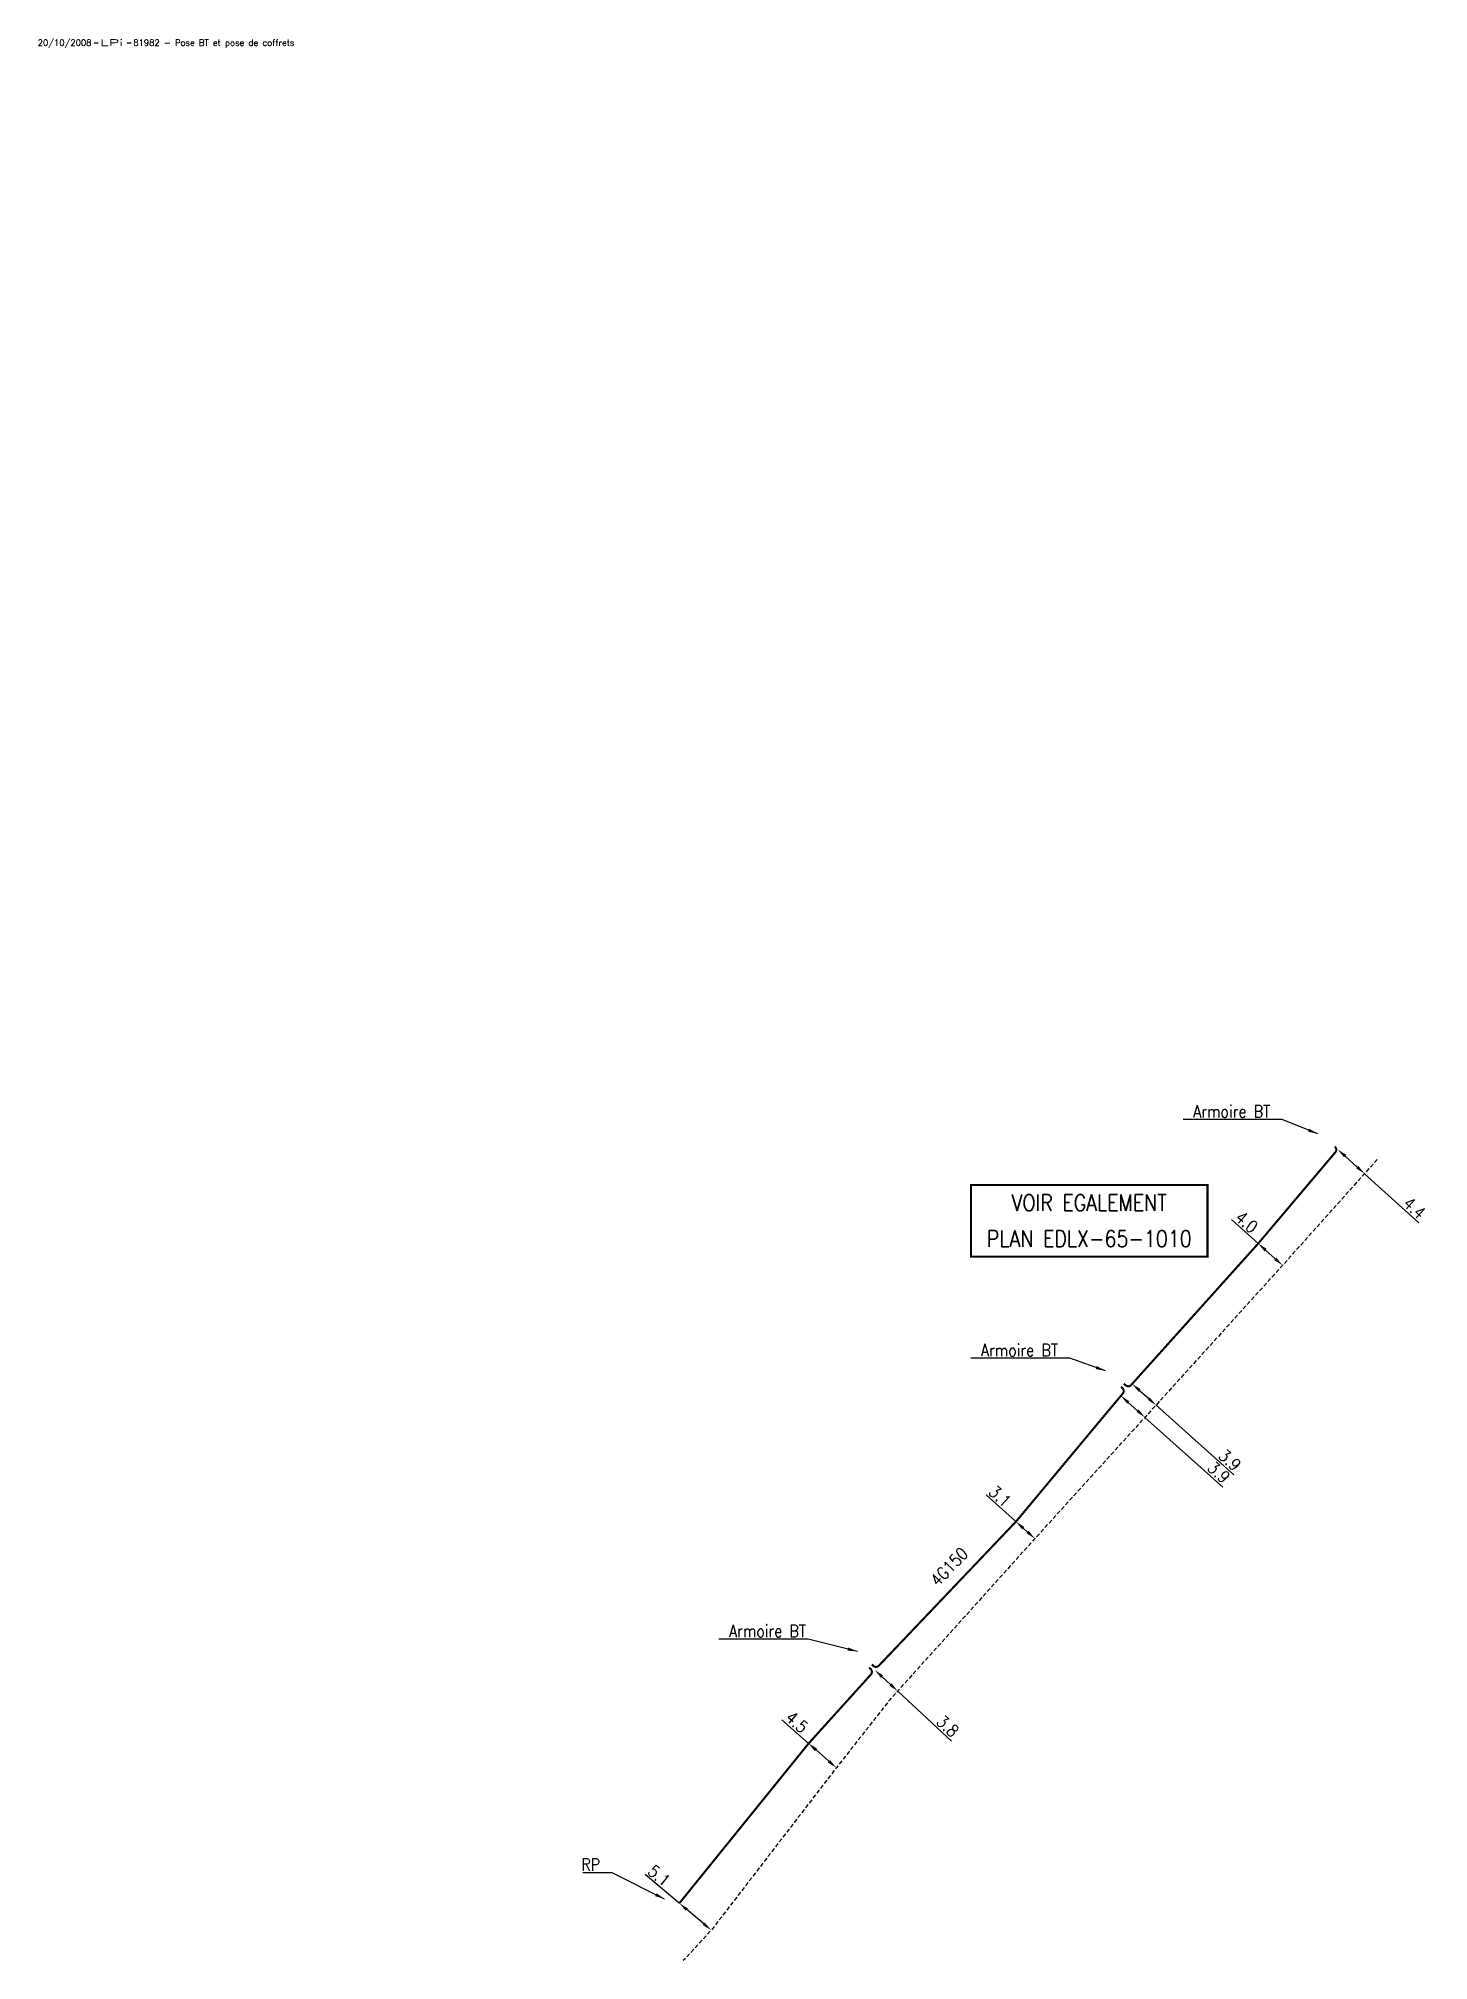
# Model space of a CAD drawing. Header units: millimetres. Extents: x 222003 to 222983, y 61024 to 61998.
# Drawn here: x 222502.6 to 222672.2, y 61763.3 to 61997.8 of the extents above; entities that cross this region are included whole.
import ezdxf
from ezdxf.enums import TextEntityAlignment as Align

# ---------------------------------------------------------------- set-up
doc = ezdxf.new("R2010")
doc.units = ezdxf.units.MM
doc.header["$PDMODE"] = 34
doc.linetypes.add('B_ST_Al', pattern=[2000, 1000, 1000])
doc.linetypes.add('DASHED', pattern=[0.75, 0.5, -0.25])
doc.layers.get('0').update_dxf_attribs({"linetype": 'CONTINUOUS'})
doc.layers.get('Defpoints').update_dxf_attribs({"linetype": 'CONTINUOUS'})
doc.layers.add('B_100', color=3, linetype='CONTINUOUS')
doc.layers.add('B_900', color=7, linetype='CONTINUOUS')
doc.layers.add('B_910', color=7, linetype='CONTINUOUS', plot=False)
doc.styles.get("Standard").update_dxf_attribs({"font": 'romans.shx', "width": 0.85})
doc.dimstyles.get("Standard").update_dxf_attribs({"dimtxt": 1.5, "dimasz": 1.2, "dimexe": 0.625, "dimexo": 0.625, "dimgap": 0.25, "dimtad": 1, "dimdec": 1, "dimzin": 0, "dimdsep": 46, "dimtxsty": 'Standard', "dimcen": -0.5, "dimadec": 0, "dimazin": 0, "dimtfac": 1, "dimtdec": 1, "dimtmove": 0, "dimatfit": 3, "dimfxl": 1, "dimtolj": 1, "dimtzin": 0, "dimarcsym": 0})

msp = doc.modelspace()

# ---------------------------------------------------------------- texts
at = {"layer": 'B_100', "linetype": 'B_ST_Al', "width": 0.85}
msp.add_text('4G150', height=1.5, rotation=46.0333, dxfattribs=at).set_placement((222613.71, 61811.37), align=Align.MIDDLE)
at = {"layer": 'B_100', "linetype": 'Continuous', "char_height": 1.5, "attachment_point": 6}
for insert in [(222652.88, 61866.92), (222626.99, 61837.8), (222596.26, 61803.53)]:
    msp.add_mtext('Armoire BT', dxfattribs=dict(at, insert=insert))
at = {"layer": 'B_100', "linetype": 'B_ST_Al', "insert": (222571.14, 61775.03), "char_height": 1.5, "attachment_point": 6}
msp.add_mtext('RP', dxfattribs=at)
at = {"layer": 'B_900', "width": 0.85}
for s, p in [('VOIR EGALEMENT', (222630.81, 61854.78)), ('PLAN EDLX-65-1010', (222630.81, 61850.4))]:
    msp.add_text(s, height=2, dxfattribs=at).set_placement(p, align=Align.CENTER)

# ---------------------------------------------------------------- blocks, each defined once
blk = doc.blocks.new('*D12')
at = {"layer": 'B_100', "color": 0, "linetype": 'B_ST_Al', "lineweight": -2}
for p, q in [((222580.8, 61770.31), (222576.63, 61773.82)), ((222581.2, 61770.79), (222581.2, 61770.79)), ((222583.78, 61767.8), (222581.72, 61769.54)), ((222584.3, 61766.55), (222584.3, 61766.55))]:
    blk.add_line(p, q, dxfattribs=at)
at = {"layer": 'B_100', "color": 0, "linetype": 'B_ST_Al'}
for points in [[(222581.85, 61769.69), (222581.59, 61769.39), (222580.8, 61770.31)], [(222583.91, 61767.95), (222583.66, 61767.65), (222584.7, 61767.03)]]:
    blk.add_solid(points, dxfattribs=at)
at = {"layer": 'Defpoints', "color": 0, "linetype": 'B_ST_Al'}
for p in [(222580.8, 61770.31), (222584.7, 61767.03), (222584.7, 61767.03)]:
    blk.add_point(p, dxfattribs=at)
at = {"layer": 'B_100', "color": 0, "linetype": 'B_ST_Al', "insert": (222578.34, 61773.68), "char_height": 1.5, "attachment_point": 5, "rotation": 319.9608}
blk.add_mtext('\\A1;5.1', dxfattribs=at)
blk = doc.blocks.new('*D13')
at = {"layer": 'B_100', "color": 0, "linetype": 'B_ST_Al', "lineweight": -2}
for p, q in [((222596.58, 61789.82), (222593.29, 61792.7)), ((222596.17, 61789.36), (222596.16, 61789.35)), ((222599.05, 61787.64), (222597.48, 61789.02)), ((222599.55, 61786.38), (222599.54, 61786.38))]:
    blk.add_line(p, q, dxfattribs=at)
at = {"layer": 'B_100', "color": 0, "linetype": 'B_ST_Al'}
for points in [[(222597.61, 61789.17), (222597.34, 61788.87), (222596.58, 61789.82)], [(222599.19, 61787.79), (222598.92, 61787.49), (222599.95, 61786.85)]]:
    blk.add_solid(points, dxfattribs=at)
at = {"layer": 'Defpoints', "color": 0, "linetype": 'B_ST_Al'}
for p in [(222596.58, 61789.83), (222599.95, 61786.85), (222599.96, 61786.85)]:
    blk.add_point(p, dxfattribs=at)
at = {"layer": 'B_100', "color": 0, "linetype": 'B_ST_Al', "insert": (222595.14, 61792.41), "char_height": 1.5, "attachment_point": 5, "rotation": 318.6693}
blk.add_mtext('\\A1;4.5', dxfattribs=at)
blk = doc.blocks.new('*D14')
at = {"layer": 'B_100', "color": 0, "linetype": 'B_ST_Al', "lineweight": -2}
for p, q in [((222604.23, 61798.33), (222604.22, 61798.32)), ((222605.53, 61797.96), (222606.56, 61797.01)), ((222607.44, 61796.2), (222614.02, 61790.11)), ((222607.02, 61795.75), (222607.01, 61795.74))]:
    blk.add_line(p, q, dxfattribs=at)
at = {"layer": 'B_100', "color": 0, "linetype": 'B_ST_Al'}
for points in [[(222605.66, 61798.11), (222605.39, 61797.81), (222604.65, 61798.78)], [(222606.69, 61797.16), (222606.42, 61796.86), (222607.44, 61796.2)]]:
    blk.add_solid(points, dxfattribs=at)
at = {"layer": 'Defpoints', "color": 0, "linetype": 'B_ST_Al'}
for p in [(222604.66, 61798.79), (222607.44, 61796.2), (222607.45, 61796.21)]:
    blk.add_point(p, dxfattribs=at)
at = {"layer": 'B_100', "color": 0, "linetype": 'B_ST_Al', "insert": (222613.54, 61791.92), "char_height": 1.5, "attachment_point": 5, "rotation": 317.2522}
blk.add_mtext('\\A1;3.8', dxfattribs=at)
blk = doc.blocks.new('*D15')
at = {"layer": 'B_100', "color": 0, "linetype": 'B_ST_Al', "lineweight": -2}
for p, q in [((222621.87, 61816.88), (222618.22, 61820.16)), ((222622.28, 61817.33), (222622.29, 61817.34)), ((222623.28, 61815.61), (222622.76, 61816.07)), ((222624.59, 61815.26), (222624.59, 61815.27))]:
    blk.add_line(p, q, dxfattribs=at)
at = {"layer": 'B_100', "color": 0, "linetype": 'B_ST_Al'}
for points in [[(222622.9, 61816.22), (222622.63, 61815.92), (222621.87, 61816.88)], [(222623.42, 61815.75), (222623.15, 61815.46), (222624.18, 61814.8)]]:
    blk.add_solid(points, dxfattribs=at)
at = {"layer": 'Defpoints', "color": 0, "linetype": 'B_ST_Al'}
for p in [(222621.86, 61816.87), (222624.17, 61814.79), (222624.18, 61814.8)]:
    blk.add_point(p, dxfattribs=at)
at = {"layer": 'B_100', "color": 0, "linetype": 'B_ST_Al', "insert": (222619.93, 61819.97), "char_height": 1.5, "attachment_point": 5, "rotation": 318.0302}
blk.add_mtext('\\A1;3.1', dxfattribs=at)
blk = doc.blocks.new('*D16')
at = {"layer": 'B_100', "color": 0, "linetype": 'B_ST_Al', "lineweight": -2}
for p, q in [((222634.26, 61831.77), (222634.25, 61831.76)), ((222635.56, 61831.43), (222636.71, 61830.4)), ((222637.19, 61829.14), (222637.19, 61829.13)), ((222637.6, 61829.6), (222647.1, 61821.1))]:
    blk.add_line(p, q, dxfattribs=at)
at = {"layer": 'B_100', "color": 0, "linetype": 'B_ST_Al'}
for points in [[(222635.69, 61831.57), (222635.43, 61831.28), (222634.67, 61832.23)], [(222636.84, 61830.55), (222636.58, 61830.25), (222637.6, 61829.6)]]:
    blk.add_solid(points, dxfattribs=at)
at = {"layer": 'Defpoints', "color": 0, "linetype": 'B_ST_Al'}
for p in [(222634.67, 61832.23), (222637.6, 61829.6), (222637.61, 61829.6)]:
    blk.add_point(p, dxfattribs=at)
at = {"layer": 'B_100', "color": 0, "linetype": 'B_ST_Al', "insert": (222646.61, 61822.89), "char_height": 1.5, "attachment_point": 5, "rotation": 318.1881}
blk.add_mtext('\\A1;3.9', dxfattribs=at)
blk = doc.blocks.new('*D17')
at = {"layer": 'B_100', "color": 0, "linetype": 'B_ST_Al', "lineweight": -2}
for p, q in [((222636.46, 61834.15), (222636.46, 61834.15)), ((222636.94, 61832.88), (222638.06, 61831.88)), ((222639.37, 61831.55), (222639.37, 61831.55)), ((222638.95, 61831.08), (222648.44, 61822.6))]:
    blk.add_line(p, q, dxfattribs=at)
at = {"layer": 'B_100', "color": 0, "linetype": 'B_ST_Al'}
for points in [[(222637.08, 61833.03), (222636.81, 61832.74), (222636.05, 61833.68)], [(222638.19, 61832.03), (222637.93, 61831.74), (222638.95, 61831.08)]]:
    blk.add_solid(points, dxfattribs=at)
at = {"layer": 'Defpoints', "color": 0, "linetype": 'B_ST_Al'}
for p in [(222636.05, 61833.68), (222638.95, 61831.08), (222638.95, 61831.08)]:
    blk.add_point(p, dxfattribs=at)
at = {"layer": 'B_100', "color": 0, "linetype": 'B_ST_Al', "insert": (222647.95, 61824.38), "char_height": 1.5, "attachment_point": 5, "rotation": 318.1881}
blk.add_mtext('\\A1;3.9', dxfattribs=at)
blk = doc.blocks.new('*D18')
at = {"layer": 'B_100', "color": 0, "linetype": 'B_ST_Al', "lineweight": -2}
for p, q in [((222651.42, 61850.81), (222648.17, 61853.73)), ((222651, 61850.35), (222651, 61850.35)), ((222653.5, 61848.94), (222652.31, 61850.01)), ((222653.98, 61847.67), (222653.98, 61847.67))]:
    blk.add_line(p, q, dxfattribs=at)
at = {"layer": 'B_100', "color": 0, "linetype": 'B_ST_Al'}
for points in [[(222652.44, 61850.16), (222652.18, 61849.86), (222651.42, 61850.81)], [(222653.63, 61849.09), (222653.37, 61848.79), (222654.39, 61848.14)]]:
    blk.add_solid(points, dxfattribs=at)
at = {"layer": 'Defpoints', "color": 0, "linetype": 'B_ST_Al'}
for p in [(222651.42, 61850.81), (222654.39, 61848.14), (222654.4, 61848.14)]:
    blk.add_point(p, dxfattribs=at)
at = {"layer": 'B_100', "color": 0, "linetype": 'B_ST_Al', "insert": (222650.01, 61853.42), "char_height": 1.5, "attachment_point": 5, "rotation": 318.0703}
blk.add_mtext('\\A1;4.0', dxfattribs=at)
blk = doc.blocks.new('*D19')
at = {"layer": 'B_100', "color": 0, "linetype": 'B_ST_Al', "lineweight": -2}
for p, q in [((222660.71, 61861.82), (222660.71, 61861.82)), ((222662.02, 61861.48), (222663.5, 61860.13)), ((222663.97, 61858.86), (222663.97, 61858.86)), ((222664.39, 61859.33), (222671.01, 61853.32))]:
    blk.add_line(p, q, dxfattribs=at)
at = {"layer": 'B_100', "color": 0, "linetype": 'B_ST_Al'}
for points in [[(222662.15, 61861.63), (222661.88, 61861.33), (222661.13, 61862.28)], [(222663.63, 61860.28), (222663.36, 61859.98), (222664.39, 61859.33)]]:
    blk.add_solid(points, dxfattribs=at)
at = {"layer": 'Defpoints', "color": 0, "linetype": 'B_ST_Al'}
for p in [(222661.13, 61862.28), (222664.39, 61859.33), (222664.39, 61859.33)]:
    blk.add_point(p, dxfattribs=at)
at = {"layer": 'B_100', "color": 0, "linetype": 'B_ST_Al', "insert": (222670.48, 61855.14), "char_height": 1.5, "attachment_point": 5, "rotation": 317.762}
blk.add_mtext('\\A1;4.4', dxfattribs=at)
blk = doc.blocks.new('GIS_MODF')
at = {"color": 0, "linetype": 'Continuous', "flags": 128}
for points in [[(-2.26, -0.01), (-1.76, -0.01)], [(1.76, -0.01), (2.26, -0.01)]]:
    blk.add_lwpolyline(points, dxfattribs=at)
at = {"color": 0, "linetype": 'Continuous'}
blk.add_attdef('DATE', text='', height=0.75, dxfattribs=at).set_placement((-2.58, -0.39), align=Align.RIGHT)
at = {"color": 0, "linetype": 'Continuous', "width": 3.590909}
blk.add_attdef('USER', text='', height=0.75, dxfattribs=at).set_placement((-1.52, -0.39), (1.31, -0.39), align=Align.FIT)
at = {"color": 0, "linetype": 'Continuous'}
blk.add_attdef('DESC', (2.53, -0.39), '', height=0.75, dxfattribs=at)

# ---------------------------------------------------------------- dimensions: what is measured, and where the dimension line sits
at = {"layer": 'B_100', "linetype": 'B_ST_Al'}
for base, p1, p2, angle, picture, middle in [((222664.39, 61859.33), (222661.13, 61862.28), (222664.39, 61859.33), 137.762, '*D19', (222669.81, 61854.4)), ((222654.39, 61848.14), (222651.42, 61850.81), (222654.4, 61848.14), 138.0703, '*D18', (222649.35, 61852.67)), ((222638.95, 61831.08), (222636.05, 61833.68), (222638.95, 61831.08), 138.1881, '*D17', (222647.28, 61823.63)), ((222637.6, 61829.6), (222634.67, 61832.23), (222637.61, 61829.6), 138.1881, '*D16', (222645.94, 61822.14)), ((222624.18, 61814.8), (222621.86, 61816.87), (222624.17, 61814.79), 138.0302, '*D15', (222619.26, 61819.22)), ((222607.44, 61796.2), (222604.66, 61798.79), (222607.45, 61796.21), 137.2522, '*D14', (222612.86, 61791.19)), ((222599.95, 61786.85), (222596.58, 61789.83), (222599.96, 61786.85), 138.6693, '*D13', (222594.48, 61791.66)), ((222584.7, 61767.03), (222580.8, 61770.31), (222584.7, 61767.03), 139.9608, '*D12', (222577.7, 61772.91))]:
    dim = msp.add_linear_dim(base=base, p1=p1, p2=p2, angle=angle, dimstyle='Standard', dxfattribs=at)
    dim.commit()
    dim.dimension.update_dxf_attribs({"geometry": picture, "text_midpoint": middle, "dimtype": 160})

# ---------------------------------------------------------------- linework, layer by layer
at = {"layer": 'B_100', "linetype": 'B_ST_Al', "const_width": 0.25, "flags": 128}
for points in [[(222660.74, 61862.64), (222660.77, 61862.62, -0.407403), (222660.82, 61861.93), (222651.42, 61850.81), (222635.93, 61833.56, -0.41239), (222635.23, 61833.52), (222635.01, 61833.71)], [(222634.68, 61833.33), (222634.84, 61833.19, -0.405365), (222634.89, 61832.5), (222621.86, 61816.87), (222605.15, 61799.31, -0.405343), (222604.46, 61799.28), (222604.28, 61799.44)], [(222580.8, 61770.31), (222596.58, 61789.82), (222604.17, 61798.22, 0.405431), (222604.13, 61798.91), (222603.95, 61799.07)]]:
    msp.add_lwpolyline(points, format="xyb", dxfattribs=at)
at = {"layer": 'B_100', "linetype": 'DASHED', "flags": 128}
msp.add_lwpolyline([(222665.93, 61861.06), (222663.38, 61858.2), (222654.39, 61848.14), (222638.04, 61830.08), (222636.69, 61828.6), (222624.18, 61814.81), (222606.46, 61795.11), (222599.96, 61786.85), (222584.7, 61767.03), (222581.29, 61763.32)], dxfattribs=at)
at = {"layer": 'B_900', "const_width": 0.25}
msp.add_lwpolyline([(222616.39, 61857.95), (222645.23, 61857.95), (222645.23, 61849.21), (222616.39, 61849.21)], close=True, dxfattribs=at)

# ---------------------------------------------------------------- block references
at = {"layer": 'B_910'}
ref = msp.add_blockref('GIS_MODF', (222511.67, 61997.33), dxfattribs=at)
ref.add_attrib('DATE', '20/10/2008', dxfattribs={"layer": '0', "color": 0, "linetype": 'Continuous', "height": 0.75}).set_placement((222509.09, 61996.94), align=Align.RIGHT)
ref.add_attrib('USER', 'LPi', dxfattribs={"layer": '0', "color": 0, "linetype": 'Continuous', "height": 0.75, "width": 1.837209}).set_placement((222510.15, 61996.94), (222512.97, 61996.94), align=Align.FIT)
ref.add_attrib('DESC', '81982 - Pose BT et pose de coffrets', (222514.2, 61996.94), dxfattribs={"layer": '0', "color": 0, "linetype": 'Continuous', "height": 0.75})

msp.set_redraw_order([(e.dxf.handle, doc.entitydb.next_handle()) for e in msp.query("TEXT MTEXT ATTDEF DIMENSION ARC_DIMENSION")])  # texts and dimensions are drawn at this point

# ---------------------------------------------------------------- leaders
at = {"layer": 'B_100', "linetype": 'Continuous', "annotation_type": 0, "has_hookline": 1, "hookline_direction": 1, "text_width": 10.62}
for points in [[(222658.69, 61864.19), (222654.33, 61865.92), (222653.13, 61865.92)], [(222632.79, 61835.28), (222628.44, 61836.8), (222627.24, 61836.8)], [(222602.52, 61801.04), (222596.51, 61802.53)]]:
    msp.add_leader(points, dimstyle='Standard', dxfattribs=at)
at = {"layer": 'B_100', "linetype": 'B_ST_Al', "annotation_type": 0, "has_hookline": 1, "hookline_direction": 1, "text_width": 2.12}
msp.add_leader([(222579.01, 61770.83), (222572.59, 61774.03), (222571.39, 61774.03)], dimstyle='Standard', dxfattribs=at)

doc.saveas('drawing.dxf')
